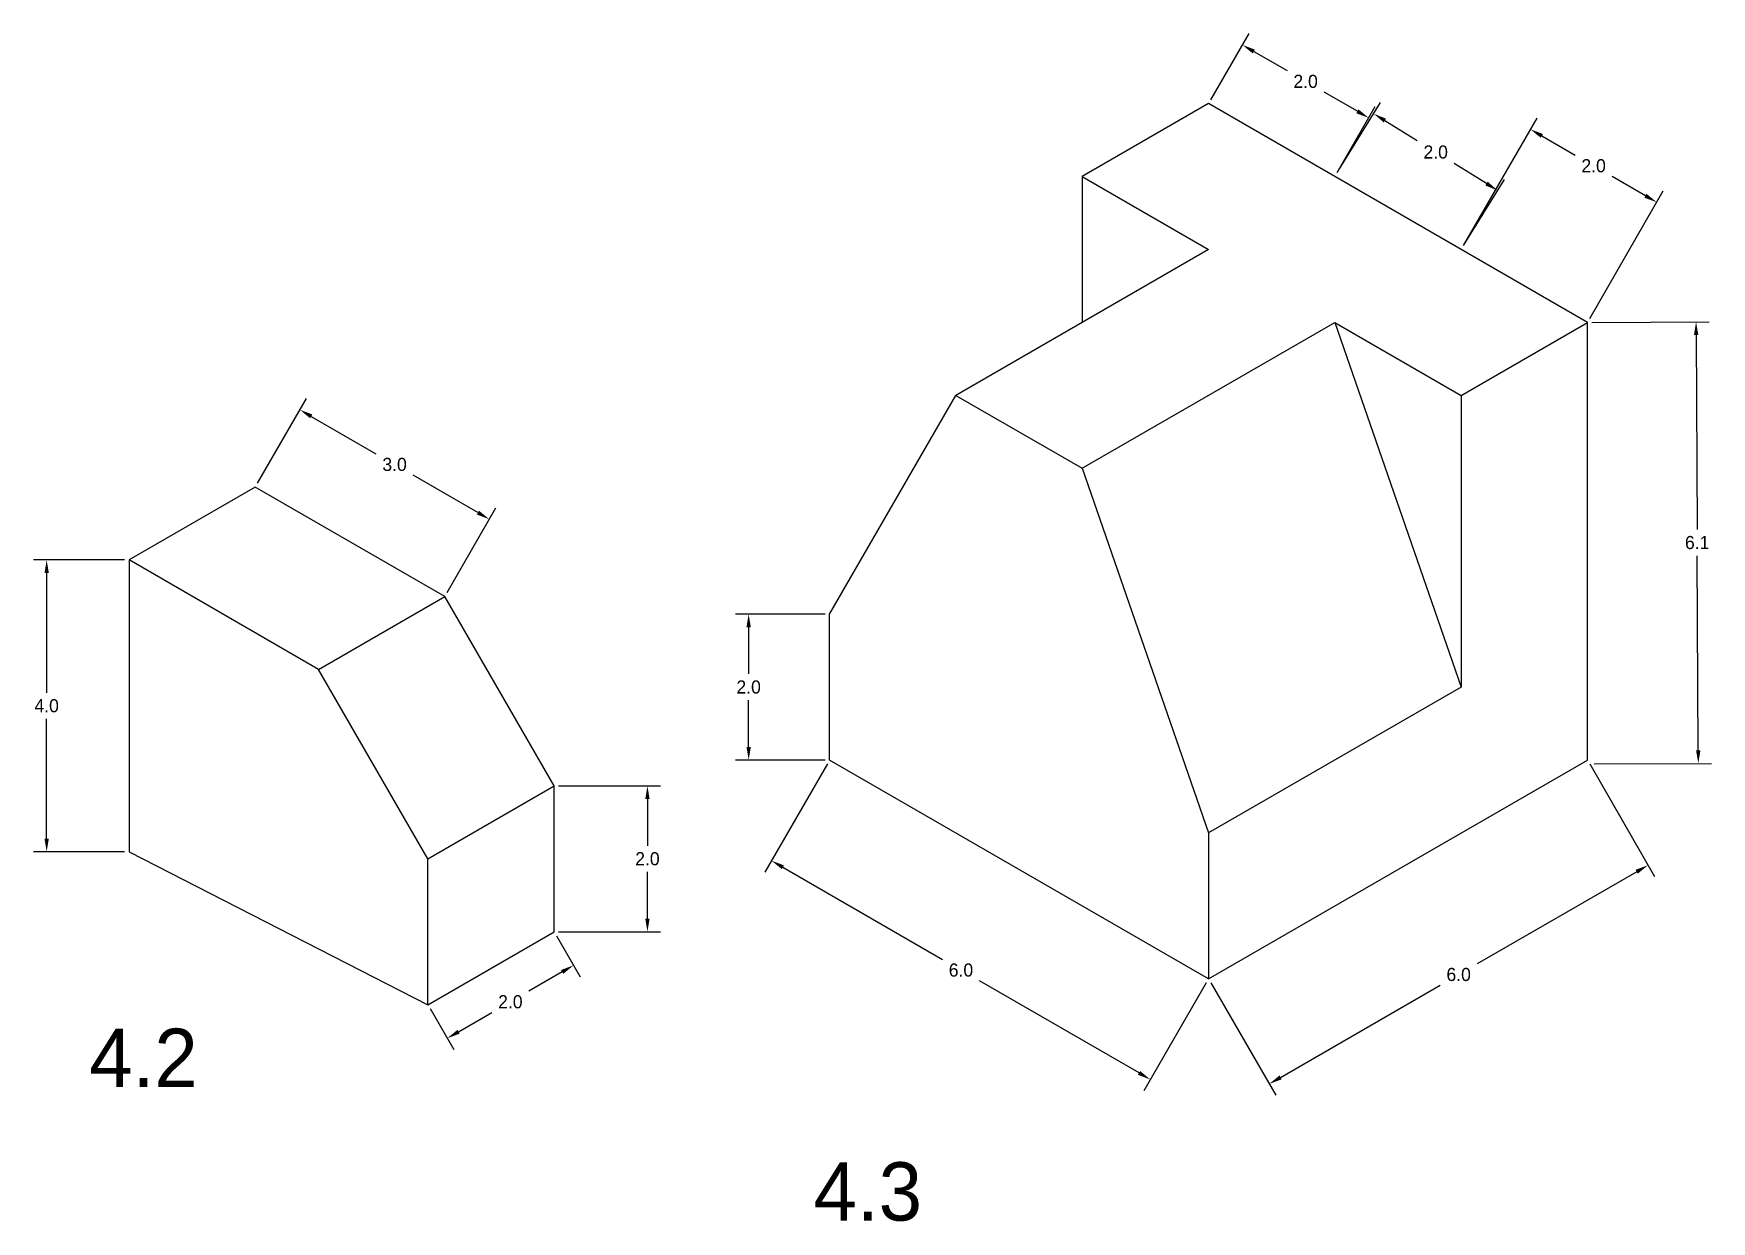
# Model space of a CAD drawing. Header units: feet. Extents: x -4 to 105, y 0 to 21.
# Drawn here: x 16.53 to 39.54, y -0.17 to 16.12 of the extents above; entities that cross this region are included whole.
import ezdxf

# ---------------------------------------------------------------- set-up
doc = ezdxf.new("R2010")
doc.units = ezdxf.units.FT
doc.header["$MEASUREMENT"] = 0
doc.dimstyles.get("Standard").update_dxf_attribs({"dimtxt": 0.18, "dimasz": 0.18, "dimexe": 0.18, "dimexo": 0.0625, "dimgap": 0.09, "dimtad": 0, "dimtih": 1, "dimtoh": 1, "dimdec": 1, "dimzin": 0, "dimdsep": 46, "dimtxsty": 'Standard', "dimcen": 0.09, "dimadec": 0, "dimazin": 0, "dimtfac": 1, "dimtdec": 1, "dimtofl": 0, "dimtmove": 0, "dimatfit": 3, "dimfxl": 1, "dimtolj": 1, "dimtzin": 0, "dimarcsym": 0})

msp = doc.modelspace()

# ---------------------------------------------------------------- texts
at = {"char_height": 0.8, "attachment_point": 1}
for s, insert, width in [('{\\C1;4.2}', (17.291, 2.473), 5.87816), ('4.3', (27.225, 0.641), 8.98266)]:
    msp.add_mtext(s, dxfattribs=dict(at, insert=insert, width=width))

# ---------------------------------------------------------------- blocks, each defined once
blk = doc.blocks.new('*D1')
at = {"color": 0, "lineweight": -2}
for p, q in [((23.697, 3.748), (24.022, 3.185)), ((23.776, 3.251), (23.321, 2.988)), ((21.965, 2.748), (22.29, 2.185)), ((22.356, 2.431), (22.811, 2.693))]:
    blk.add_line(p, q, dxfattribs=at)
at = {"color": 0}
for points in [[(23.761, 3.277), (23.791, 3.225), (23.932, 3.341)], [(22.341, 2.457), (22.371, 2.405), (22.2, 2.341)]]:
    blk.add_solid(points, dxfattribs=at)
at = {"layer": 'Defpoints', "color": 0}
for p in [(23.666, 3.802), (23.932, 3.341), (21.934, 2.802)]:
    blk.add_point(p, dxfattribs=at)
at = {"color": 0, "insert": (23.066, 2.841), "char_height": 0.18, "attachment_point": 5}
blk.add_mtext('\\A1;2.0', dxfattribs=at)
blk = doc.blocks.new('*D2')
at = {"color": 0, "lineweight": -2}
for p, q in [((17.773, 8.9), (16.526, 8.9)), ((16.706, 8.72), (16.706, 7.08)), ((16.706, 5.08), (16.706, 6.72)), ((17.773, 4.9), (16.526, 4.9))]:
    blk.add_line(p, q, dxfattribs=at)
at = {"color": 0}
for points in [[(16.676, 8.72), (16.736, 8.72), (16.706, 8.9)], [(16.676, 5.08), (16.736, 5.08), (16.706, 4.9)]]:
    blk.add_solid(points, dxfattribs=at)
at = {"layer": 'Defpoints', "color": 0}
for p in [(17.836, 8.9), (16.706, 4.9), (17.836, 4.9)]:
    blk.add_point(p, dxfattribs=at)
at = {"color": 0, "insert": (16.706, 6.9), "char_height": 0.18, "attachment_point": 5}
blk.add_mtext('\\A1;4.0', dxfattribs=at)
blk = doc.blocks.new('*D3')
at = {"color": 0, "lineweight": -2}
for p, q in [((19.599, 9.954), (20.269, 11.114)), ((20.335, 10.869), (21.223, 10.356)), ((22.621, 9.549), (21.733, 10.061)), ((22.197, 8.454), (22.867, 9.614))]:
    blk.add_line(p, q, dxfattribs=at)
at = {"color": 0}
for points in [[(20.35, 10.895), (20.32, 10.843), (20.179, 10.959)], [(22.636, 9.575), (22.606, 9.523), (22.777, 9.459)]]:
    blk.add_solid(points, dxfattribs=at)
at = {"layer": 'Defpoints', "color": 0}
for p in [(19.568, 9.9), (22.777, 9.459), (22.166, 8.4)]:
    blk.add_point(p, dxfattribs=at)
at = {"color": 0, "insert": (21.478, 10.209), "char_height": 0.18, "attachment_point": 5}
blk.add_mtext('\\A1;3.0', dxfattribs=at)
blk = doc.blocks.new('*D4')
at = {"color": 0, "lineweight": -2}
for p, q in [((23.728, 5.802), (25.126, 5.802)), ((24.946, 5.622), (24.946, 4.982)), ((24.946, 3.982), (24.946, 4.622)), ((23.728, 3.802), (25.126, 3.802))]:
    blk.add_line(p, q, dxfattribs=at)
at = {"color": 0}
for points in [[(24.916, 5.622), (24.976, 5.622), (24.946, 5.802)], [(24.916, 3.982), (24.976, 3.982), (24.946, 3.802)]]:
    blk.add_solid(points, dxfattribs=at)
at = {"layer": 'Defpoints', "color": 0}
for p in [(23.666, 5.802), (23.666, 3.802), (24.946, 3.802)]:
    blk.add_point(p, dxfattribs=at)
at = {"color": 0, "insert": (24.946, 4.802), "char_height": 0.18, "attachment_point": 5}
blk.add_mtext('\\A1;2.0', dxfattribs=at)
blk = doc.blocks.new('*D5')
at = {"color": 0, "lineweight": -2}
for p, q in [((27.414, 6.103), (26.558, 4.62)), ((26.804, 4.686), (28.991, 3.423)), ((31.688, 1.866), (29.501, 3.129)), ((32.61, 3.103), (31.754, 1.62))]:
    blk.add_line(p, q, dxfattribs=at)
at = {"color": 0}
for points in [[(26.819, 4.712), (26.789, 4.66), (26.648, 4.776)], [(31.703, 1.892), (31.673, 1.84), (31.844, 1.776)]]:
    blk.add_solid(points, dxfattribs=at)
at = {"layer": 'Defpoints', "color": 0}
for p in [(27.445, 6.157), (32.642, 3.157), (31.844, 1.776)]:
    blk.add_point(p, dxfattribs=at)
at = {"color": 0, "insert": (29.246, 3.276), "char_height": 0.18, "attachment_point": 5}
blk.add_mtext('\\A1;6.0', dxfattribs=at)
blk = doc.blocks.new('*D6')
at = {"color": 0, "lineweight": -2}
for p, q in [((37.869, 6.103), (38.76, 4.559)), ((38.514, 4.625), (36.327, 3.362)), ((32.673, 3.103), (33.564, 1.559)), ((33.63, 1.805), (35.817, 3.068))]:
    blk.add_line(p, q, dxfattribs=at)
at = {"color": 0}
for points in [[(38.499, 4.651), (38.529, 4.599), (38.67, 4.715)], [(33.615, 1.831), (33.645, 1.779), (33.474, 1.715)]]:
    blk.add_solid(points, dxfattribs=at)
at = {"layer": 'Defpoints', "color": 0}
for p in [(37.838, 6.157), (38.67, 4.715), (32.642, 3.157)]:
    blk.add_point(p, dxfattribs=at)
at = {"color": 0, "insert": (36.072, 3.215), "char_height": 0.18, "attachment_point": 5}
blk.add_mtext('\\A1;6.0', dxfattribs=at)
blk = doc.blocks.new('*D7')
at = {"color": 0, "lineweight": -2}
for p, q in [((36.137, 13.211), (37.147, 14.96)), ((37.213, 14.715), (37.668, 14.452)), ((38.633, 13.895), (38.178, 14.157)), ((37.869, 12.211), (38.879, 13.96))]:
    blk.add_line(p, q, dxfattribs=at)
at = {"color": 0}
for points in [[(37.228, 14.741), (37.198, 14.689), (37.057, 14.805)], [(38.648, 13.921), (38.618, 13.869), (38.789, 13.805)]]:
    blk.add_solid(points, dxfattribs=at)
at = {"layer": 'Defpoints', "color": 0}
for p in [(37.057, 14.805), (36.106, 13.157), (37.838, 12.157)]:
    blk.add_point(p, dxfattribs=at)
at = {"color": 0, "insert": (37.923, 14.305), "char_height": 0.18, "attachment_point": 5}
blk.add_mtext('\\A1;2.0', dxfattribs=at)
blk = doc.blocks.new('*D8')
at = {"color": 0, "lineweight": -2}
for p, q in [((32.673, 15.211), (33.197, 16.118)), ((33.262, 15.872), (33.718, 15.61)), ((34.683, 15.052), (34.228, 15.315)), ((34.405, 14.211), (34.929, 15.118))]:
    blk.add_line(p, q, dxfattribs=at)
at = {"color": 0}
for points in [[(33.277, 15.898), (33.247, 15.846), (33.107, 15.962)], [(34.698, 15.078), (34.668, 15.026), (34.839, 14.962)]]:
    blk.add_solid(points, dxfattribs=at)
at = {"layer": 'Defpoints', "color": 0}
for p in [(32.642, 15.157), (34.839, 14.962), (34.374, 14.157)]:
    blk.add_point(p, dxfattribs=at)
at = {"color": 0, "insert": (33.973, 15.462), "char_height": 0.18, "attachment_point": 5}
blk.add_mtext('\\A1;2.0', dxfattribs=at)
blk = doc.blocks.new('*D9')
at = {"color": 0, "lineweight": -2}
for p, q in [((34.438, 14.264), (35.001, 15.173)), ((35.059, 14.926), (35.502, 14.651)), ((36.454, 14.061), (36.012, 14.335)), ((36.139, 13.21), (36.702, 14.119))]:
    blk.add_line(p, q, dxfattribs=at)
at = {"color": 0}
for points in [[(35.075, 14.951), (35.044, 14.9), (34.906, 15.02)], [(36.47, 14.087), (36.438, 14.036), (36.607, 13.966)]]:
    blk.add_solid(points, dxfattribs=at)
at = {"layer": 'Defpoints', "color": 0}
for p in [(34.405, 14.211), (36.607, 13.966), (36.106, 13.157)]:
    blk.add_point(p, dxfattribs=at)
at = {"color": 0, "insert": (35.757, 14.493), "char_height": 0.18, "attachment_point": 5}
blk.add_mtext('\\A1;2.0', dxfattribs=at)
blk = doc.blocks.new('*D10')
at = {"color": 0, "lineweight": -2}
for p, q in [((37.9, 12.157), (39.508, 12.165)), ((39.329, 11.985), (39.342, 9.318)), ((39.358, 6.29), (39.344, 8.958)), ((37.931, 6.103), (39.539, 6.111))]:
    blk.add_line(p, q, dxfattribs=at)
at = {"color": 0}
for points in [[(39.359, 11.985), (39.299, 11.984), (39.328, 12.165)], [(39.388, 6.291), (39.328, 6.29), (39.359, 6.11)]]:
    blk.add_solid(points, dxfattribs=at)
at = {"layer": 'Defpoints', "color": 0}
for p in [(37.838, 12.157), (37.869, 6.103), (39.359, 6.11)]:
    blk.add_point(p, dxfattribs=at)
at = {"color": 0, "insert": (39.343, 9.138), "char_height": 0.18, "attachment_point": 5}
blk.add_mtext('\\A1;6.1', dxfattribs=at)
blk = doc.blocks.new('*D11')
at = {"color": 0, "lineweight": -2}
for p, q in [((27.383, 8.157), (26.154, 8.157)), ((26.334, 7.977), (26.334, 7.337)), ((26.334, 6.337), (26.334, 6.977)), ((27.383, 6.157), (26.154, 6.157))]:
    blk.add_line(p, q, dxfattribs=at)
at = {"color": 0}
for points in [[(26.304, 7.977), (26.364, 7.977), (26.334, 8.157)], [(26.304, 6.337), (26.364, 6.337), (26.334, 6.157)]]:
    blk.add_solid(points, dxfattribs=at)
at = {"layer": 'Defpoints', "color": 0}
for p in [(26.334, 8.157), (27.445, 8.157), (27.445, 6.157)]:
    blk.add_point(p, dxfattribs=at)
at = {"color": 0, "insert": (26.334, 7.157), "char_height": 0.18, "attachment_point": 5}
blk.add_mtext('\\A1;2.0', dxfattribs=at)

# ---------------------------------------------------------------- dimensions: what is measured, and where the dimension line sits
for p1, p2, distance, picture, middle in [((32.642, 15.157), (34.374, 14.157), 0.93, '*D8', (33.973, 15.462)), ((34.405, 14.211), (36.106, 13.157), 0.952, '*D9', (35.757, 14.493)), ((37.838, 12.157), (36.106, 13.157), -1.903, '*D7', (37.923, 14.305)), ((37.838, 12.157), (37.869, 6.103), 1.49, '*D10', (39.343, 9.138)), ((19.568, 9.9), (22.166, 8.4), 1.222, '*D3', (21.478, 10.209)), ((17.836, 8.9), (17.836, 4.9), -1.129, '*D2', (16.706, 6.9)), ((27.445, 6.157), (27.445, 8.157), 1.112, '*D11', (26.334, 7.157)), ((27.445, 6.157), (32.642, 3.157), -1.594, '*D5', (29.246, 3.276)), ((32.642, 3.157), (37.838, 6.157), -1.665, '*D6', (36.072, 3.215)), ((23.666, 5.802), (23.666, 3.802), 1.28, '*D4', (24.946, 4.802)), ((21.934, 2.802), (23.666, 3.802), -0.533, '*D1', (23.066, 2.841))]:
    dim = msp.add_aligned_dim(p1=p1, p2=p2, distance=distance, dimstyle='Standard')
    dim.commit()
    dim.dimension.update_dxf_attribs({"geometry": picture, "text_midpoint": middle})

# ---------------------------------------------------------------- linework, layer by layer
for p, q in [((32.642, 15.157), (30.909, 14.157)), ((34.374, 14.157), (32.642, 15.157)), ((30.909, 14.157), (32.642, 13.157)), ((30.909, 14.157), (30.909, 12.157)), ((36.106, 13.157), (34.374, 14.157)), ((32.642, 13.157), (29.177, 11.157)), ((37.838, 12.157), (36.106, 13.157)), ((30.909, 10.157), (34.374, 12.157)), ((34.374, 12.157), (36.106, 11.157)), ((34.374, 12.157), (36.106, 7.157)), ((36.106, 11.157), (37.838, 12.157)), ((37.838, 6.157), (37.838, 12.157)), ((27.445, 8.157), (29.177, 11.157)), ((29.177, 11.157), (30.909, 10.157)), ((36.106, 11.157), (36.106, 7.157)), ((30.909, 10.157), (32.642, 5.157)), ((19.568, 9.9), (17.836, 8.9)), ((22.166, 8.4), (19.568, 9.9)), ((17.836, 8.9), (17.836, 4.9)), ((20.434, 7.4), (17.836, 8.9)), ((20.434, 7.4), (22.166, 8.4)), ((23.666, 5.802), (22.166, 8.4)), ((27.445, 6.157), (27.445, 8.157)), ((21.934, 4.802), (20.434, 7.4)), ((36.106, 7.157), (32.642, 5.157)), ((32.642, 3.157), (27.445, 6.157)), ((32.642, 3.157), (37.838, 6.157)), ((21.934, 4.802), (23.666, 5.802)), ((23.666, 3.802), (23.666, 5.802)), ((32.642, 5.157), (32.642, 3.157)), ((17.836, 4.9), (21.934, 2.802)), ((21.934, 2.802), (21.934, 4.802)), ((21.934, 2.802), (23.666, 3.802))]:
    msp.add_line(p, q)

msp.set_redraw_order([(e.dxf.handle, doc.entitydb.next_handle()) for e in msp.query("TEXT MTEXT ATTDEF DIMENSION ARC_DIMENSION")])  # texts and dimensions are drawn at this point

doc.saveas('drawing.dxf')
